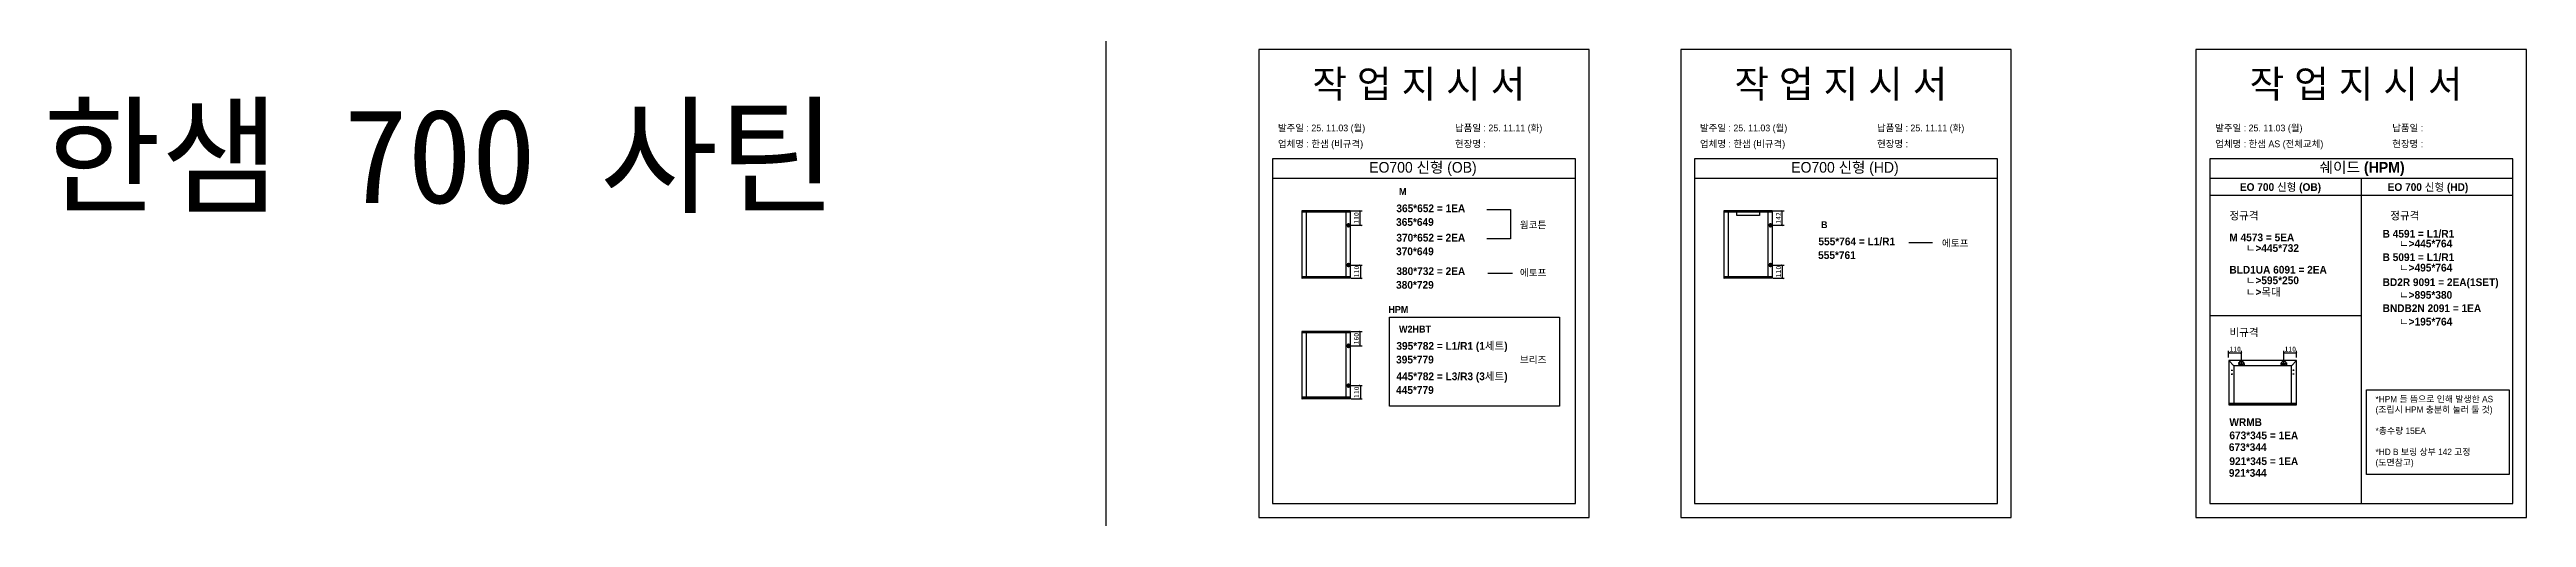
# Model space of a CAD drawing. Header units: millimetres. Extents: x -44117 to 256353, y -2095463 to 65325.
# Drawn here: x 104930 to 117521, y -435015 to -432639 of the extents above; entities that cross this region are included whole.
import ezdxf

# ---------------------------------------------------------------- set-up
doc = ezdxf.new("R2010")
doc.units = ezdxf.units.MM
doc.header["$LTSCALE"] = 10
doc.layers.add('Layer1', color=7, linetype='Continuous', lineweight=70)
doc.styles.add('MtX_Gulim', font='')
doc.styles.get('MtX_Gulim').set_extended_font_data('Gulim', bold=True)
doc.dimstyles.new('ISO-25', dxfattribs={"dimtxt": 2.5, "dimasz": 2.5, "dimexe": 1, "dimexo": 1, "dimtad": 1, "dimtxsty": 'Standard', "dimblk": 'ARCHTICK', "dimcen": 2.5, "dimadec": 0, "dimazin": 0, "dimtfac": 1, "dimtmove": 0, "dimatfit": 3, "dimfxl": 0, "dimarcsym": 0})

msp = doc.modelspace()

# ---------------------------------------------------------------- texts
at = {"linetype": 'Continuous', "style": 'MtX_Gulim'}
for s, height, p in [('쉐이드 (HPM)', 54.724799, (116468.99661, -433264.13953)), ('M', 35.04934, (111789.65447, -433377.6549)), ('EO 700 신형 (OB)', 39.2712622, (116064.21378, -433356.73104)), ('EO 700 신형 (HD)', 39.2712622, (116815.43869, -433356.73104)), ('365*652 = 1EA', 39.2712622, (111776.21526, -433464.62756)), ('웜코튼', 35.049344, (112403.96125, -433547.14281)), ('B', 35.04934, (113935.02403, -433545.76117)), ('정규격', 39.271262, (116011.16469, -433501.90413)), ('정규격', 39.271262, (116828.84411, -433501.90413)), ('370*652 = 2EA', 39.2712622, (111776.21526, -433613.63085)), ('555*764 = L1/R1', 39.2712622, (113921.58482, -433632.73383)), ('에토프', 35.049344, (114549.33081, -433639.60126)), ('M 4573 = 5EA', 39.2712622, (116010.73175, -433612.4002)), ('ㄴ>445*732', 39.271262, (116093.79989, -433666.57507)), ('B 4591 = L1/R1', 39.2712622, (116789.69419, -433593.87239)), ('ㄴ>445*764', 39.271262, (116872.88746, -433643.61911)), ('380*732 = 2EA', 39.2712622, (111776.21526, -433783.81552)), ('에토프', 35.049344, (112403.96125, -433789.36867)), ('BLD1UA 6091 = 2EA', 39.2712622, (116010.73175, -433776.5626)), ('B 5091 = L1/R1', 39.2712622, (116789.69419, -433712.87653)), ('ㄴ>495*764', 39.271262, (116872.88746, -433766.05432)), ('ㄴ>595*250', 39.271262, (116093.79989, -433830.36377)), ('ㄴ>목대', 39.271262, (116093.79989, -433889.59496)), ('BD2R 9091 = 2EA(1SET)', 39.2712622, (116789.69419, -433839.93466)), ('ㄴ>895*380', 39.271262, (116872.88746, -433904.38083)), ('HPM', 35.049344, (111735.36639, -433976.28564)), ('BNDB2N 2091 = 1EA', 39.2712622, (116789.69419, -433972.013)), ('ㄴ>195*764', 39.271262, (116872.88746, -434040.17918)), ('395*782 = L1/R1 (1세트)', 39.2712622, (111776.21526, -434163.30779)), ('W2HBT', 35.049344, (111789.65447, -434075.99892)), ('비규격', 39.271262, (116011.16469, -434094.3841)), ('445*782 = L3/R3 (3세트)', 39.2712622, (111776.21526, -434317.84331)), ('브리즈', 35.049344, (112403.96125, -434231.4576)), ('WRMB', 39.271262, (116010.73175, -434550.59408)), ('673*345 = 1EA', 39.2712622, (116010.73175, -434617.83659)), ('921*345 = 1EA', 39.2712622, (116010.73175, -434748.95949))]:
    msp.add_text(s, height=height, dxfattribs=at).set_placement(p)
at = {"color": 242, "linetype": 'Continuous', "true_color": 0xcd2027, "style": 'MtX_Gulim'}
for s, p in [('365*649', (111774.75333, -433534.22733)), ('370*649', (111774.75333, -433683.23061)), ('555*761', (113920.12289, -433702.3336)), ('380*729', (111774.75333, -433853.41529)), ('395*779', (111774.75333, -434232.90756)), ('445*779', (111774.75333, -434387.44307)), ('673*344', (116008.33969, -434677.58013)), ('921*344', (116008.33969, -434808.50274))]:
    msp.add_text(s, height=39.271262, dxfattribs=at).set_placement(p)
at = {"attachment_point": 1}
for s, width, gutter_width, heights, insert, char_height in [('{\\fGulim|b0|i0|c129|p50;작 업 지 시 서}', 3307.3198183, 12.5, [-155.84554], (111349.37312, -432742.98929), 140), ('{\\fGulim|b0|i0|c129|p50;작 업 지 시 서}', 3307.3198183, 12.5, [-155.84554], (113494.74268, -432742.98929), 140), ('{\\fGulim|b0|i0|c129|p50;작 업 지 시 서}', 3307.3198183, 12.5, [-155.84554], (116113.76058, -432742.98929), 140), ('{\\f굴림|b0|i0|c129|p50;한샘} 700 {\\f굴림|b0|i0|c129|p50;사틴}', 5072.1082947, 2395.6482, [-533.35869], (104895.62473, -432939.04112), 479.1296392), ('\\pt11;{\\fGulim|b0|i0|c129|p50;발주일 : 25. 11.03 (월)}', 3307.3198183, 12.5, [34.50412], (111174.16376, -433019.70971), 34.3), ('{\\fGulim|b0|i0|c129|p50;납품일 : 25. 11.11 (화)}', 3307.3198183, 12.5, [35.09023], (112074.14175, -433019.70971), 34.3), ('\\pt11;{\\fGulim|b0|i0|c129|p50;발주일 : 25. 11.03 (월)}', 3307.3198183, 12.5, [34.50412], (113319.53332, -433019.70971), 34.3), ('{\\fGulim|b0|i0|c129|p50;납품일 : 25. 11.11 (화)}', 3307.3198183, 12.5, [35.09023], (114219.51131, -433019.70971), 34.3), ('\\pt11;{\\fGulim|b0|i0|c129|p50;발주일 : 25. 11.03 (월)}', 3307.3198183, 12.5, [34.50412], (115938.55123, -433019.70971), 34.3), ('{\\fGulim|b0|i0|c129|p50;납품일 : }', 3307.3198183, 12.5, [35.09023], (116838.52921, -433019.70971), 34.3), ('{\\fGulim|b0|i0|c129|p50;업체명 : 한샘 (비규격)}', 3307.3198183, 12.5, [36.11279], (111174.16376, -433100.36589), 34.3), ('{\\fGulim|b0|i0|c129|p50;현장명 : }', 3307.3198183, 12.5, [-38.2735], (112074.14175, -433100.36589), 34.3), ('{\\fGulim|b0|i0|c129|p50;업체명 : 한샘 (비규격)}', 3307.3198183, 12.5, [36.11279], (113319.53332, -433100.36589), 34.3), ('{\\fGulim|b0|i0|c129|p50;현장명 : }', 3307.3198183, 12.5, [-38.2735], (114219.51131, -433100.36589), 34.3), ('{\\fGulim|b0|i0|c129|p50;업체명 : 한샘 AS (전체교체)}', 3307.3198183, 12.5, [36.11279], (115938.55123, -433100.36589), 34.3), ('{\\fGulim|b0|i0|c129|p50;현장명 : }', 3307.3198183, 12.5, [-38.2735], (116838.52921, -433100.36589), 34.3), ('{\\fGulim|b0|i0|c129|p50;EO700 신형 (OB) }', 5224.9748335, 19.74777, [57.05176], (111638.5591, -433209.7028), 54.1878762), ('{\\fGulim|b0|i0|c129|p50;EO700 신형 (HD) }', 5224.9748335, 19.74777, [57.05176], (113783.92866, -433209.7028), 54.1878762), ('{\\fGulim|b0|i0|c129|p50;*HPM 들 뜸으로 인해 발생한 AS\\P(조립시 HPM 충분히 눌러 둘 것)\\P\\P*총수량 15EA\\P\\P*HD B 보링 상부 142 고정\\P(도면참고)}', 3103.807953, 11.73083, [504.52912], (116753.78923, -434397.44804), 32.1893916)]:
    msp.add_mtext_dynamic_manual_height_columns(s, width=width, gutter_width=gutter_width, heights=heights, dxfattribs=dict(at, insert=insert, char_height=char_height))

# ---------------------------------------------------------------- blocks, each defined once
blk = doc.blocks.new('_ArchTick')
at = {"color": 0, "linetype": 'ByBlock', "const_width": 0.15}
blk.add_lwpolyline([(-0.5, -0.5), (0.5, 0.5)], dxfattribs=at)
blk = doc.blocks.new('*D3696')
at = {"color": 0, "lineweight": -2}
for p, q in [((111547, -433458), (111602, -433458)), ((111592, -433531), (111592, -433458)), ((111547, -433531), (111602, -433531))]:
    blk.add_line(p, q, dxfattribs=at)
at = {"layer": 'Defpoints', "color": 0}
for p in [(111532, -433458), (111592, -433458), (111532, -433531)]:
    blk.add_point(p, dxfattribs=at)
at = {"color": 0, "lineweight": -2, "xscale": 10, "yscale": 10, "zscale": 10}
for p, rotation in [((111592, -433458), 90), ((111592, -433531), 270)]:
    blk.add_blockref('_ArchTick', p, dxfattribs=dict(at, rotation=rotation))
at = {"color": 0, "insert": (111573, -433494), "char_height": 25, "attachment_point": 5, "rotation": 90}
blk.add_mtext('110', dxfattribs=at)
blk = doc.blocks.new('*D3697')
at = {"color": 0, "lineweight": -2}
for p, q in [((111547, -433733), (111603, -433733)), ((111593, -433733), (111593, -433800)), ((111547, -433800), (111603, -433800))]:
    blk.add_line(p, q, dxfattribs=at)
at = {"layer": 'Defpoints', "color": 0}
for p in [(111532, -433733), (111532, -433800), (111593, -433800)]:
    blk.add_point(p, dxfattribs=at)
at = {"color": 0, "lineweight": -2, "xscale": 10, "yscale": 10, "zscale": 10}
for p, rotation in [((111593, -433733), 90), ((111593, -433800), 270)]:
    blk.add_blockref('_ArchTick', p, dxfattribs=dict(at, rotation=rotation))
at = {"color": 0, "insert": (111574, -433766), "char_height": 25, "attachment_point": 5, "rotation": 90}
blk.add_mtext('110', dxfattribs=at)
blk = doc.blocks.new('*D3698')
at = {"color": 0, "lineweight": -2}
for p, q in [((111547, -434070), (111602, -434070)), ((111547, -434143), (111602, -434143)), ((111592, -434143), (111592, -434070))]:
    blk.add_line(p, q, dxfattribs=at)
at = {"layer": 'Defpoints', "color": 0}
for p in [(111532, -434070), (111532, -434143), (111592, -434070)]:
    blk.add_point(p, dxfattribs=at)
at = {"color": 0, "lineweight": -2, "xscale": 10, "yscale": 10, "zscale": 10}
for p, rotation in [((111592, -434070), 90), ((111592, -434143), 270)]:
    blk.add_blockref('_ArchTick', p, dxfattribs=dict(at, rotation=rotation))
at = {"color": 0, "insert": (111573, -434107), "char_height": 25, "attachment_point": 5, "rotation": 90}
blk.add_mtext('160', dxfattribs=at)
blk = doc.blocks.new('*D3699')
at = {"color": 0, "lineweight": -2}
for p, q in [((111547, -434345), (111603, -434345)), ((111593, -434345), (111593, -434412)), ((111547, -434412), (111603, -434412))]:
    blk.add_line(p, q, dxfattribs=at)
at = {"layer": 'Defpoints', "color": 0}
for p in [(111532, -434345), (111532, -434412), (111593, -434412)]:
    blk.add_point(p, dxfattribs=at)
at = {"color": 0, "lineweight": -2, "xscale": 10, "yscale": 10, "zscale": 10}
for p, rotation in [((111593, -434345), 90), ((111593, -434412), 270)]:
    blk.add_blockref('_ArchTick', p, dxfattribs=dict(at, rotation=rotation))
at = {"color": 0, "insert": (111574, -434379), "char_height": 25, "attachment_point": 5, "rotation": 90}
blk.add_mtext('110', dxfattribs=at)
blk = doc.blocks.new('*D3700')
at = {"color": 0, "lineweight": -2}
for p, q in [((113692, -433458), (113747, -433458)), ((113737, -433531), (113737, -433458)), ((113692, -433531), (113747, -433531))]:
    blk.add_line(p, q, dxfattribs=at)
at = {"layer": 'Defpoints', "color": 0}
for p in [(113677, -433458), (113737, -433458), (113677, -433531)]:
    blk.add_point(p, dxfattribs=at)
at = {"color": 0, "lineweight": -2, "xscale": 10, "yscale": 10, "zscale": 10}
for p, rotation in [((113737, -433458), 90), ((113737, -433531), 270)]:
    blk.add_blockref('_ArchTick', p, dxfattribs=dict(at, rotation=rotation))
at = {"color": 0, "insert": (113718, -433494), "char_height": 25, "attachment_point": 5, "rotation": 90}
blk.add_mtext('142', dxfattribs=at)
blk = doc.blocks.new('*D3701')
at = {"color": 0, "lineweight": -2}
for p, q in [((113692, -433733), (113748, -433733)), ((113738, -433733), (113738, -433800)), ((113692, -433800), (113748, -433800))]:
    blk.add_line(p, q, dxfattribs=at)
at = {"layer": 'Defpoints', "color": 0}
for p in [(113677, -433733), (113677, -433800), (113738, -433800)]:
    blk.add_point(p, dxfattribs=at)
at = {"color": 0, "lineweight": -2, "xscale": 10, "yscale": 10, "zscale": 10}
for p, rotation in [((113738, -433733), 90), ((113738, -433800), 270)]:
    blk.add_blockref('_ArchTick', p, dxfattribs=dict(at, rotation=rotation))
at = {"color": 0, "insert": (113719, -433766), "char_height": 25, "attachment_point": 5, "rotation": 90}
blk.add_mtext('110', dxfattribs=at)
blk = doc.blocks.new('*D3702')
at = {"color": 0, "lineweight": -2}
for p, q in [((116007, -434203), (116007, -434169)), ((116007, -434179), (116072, -434179)), ((116072, -434216), (116072, -434169))]:
    blk.add_line(p, q, dxfattribs=at)
at = {"layer": 'Defpoints', "color": 0}
for p in [(116007, -434218), (116072, -434179), (116072, -434231)]:
    blk.add_point(p, dxfattribs=at)
at = {"color": 0, "lineweight": -2, "xscale": 10, "yscale": 10, "zscale": 10, "rotation": 180}
blk.add_blockref('_ArchTick', (116007, -434179), dxfattribs=at)
at = {"color": 0, "lineweight": -2, "xscale": 10, "yscale": 10, "zscale": 10}
blk.add_blockref('_ArchTick', (116072, -434179), dxfattribs=at)
at = {"color": 0, "insert": (116040, -434160), "char_height": 25, "attachment_point": 5}
blk.add_mtext('110', dxfattribs=at)
blk = doc.blocks.new('*D3703')
at = {"color": 0, "lineweight": -2}
for p, q in [((116288, -434216), (116288, -434169)), ((116288, -434179), (116352, -434179)), ((116352, -434203), (116352, -434169))]:
    blk.add_line(p, q, dxfattribs=at)
at = {"layer": 'Defpoints', "color": 0}
for p in [(116288, -434231), (116352, -434179), (116352, -434218)]:
    blk.add_point(p, dxfattribs=at)
at = {"color": 0, "lineweight": -2, "xscale": 10, "yscale": 10, "zscale": 10, "rotation": 180}
blk.add_blockref('_ArchTick', (116288, -434179), dxfattribs=at)
at = {"color": 0, "lineweight": -2, "xscale": 10, "yscale": 10, "zscale": 10}
blk.add_blockref('_ArchTick', (116352, -434179), dxfattribs=at)
at = {"color": 0, "insert": (116320, -434160), "char_height": 25, "attachment_point": 5}
blk.add_mtext('110', dxfattribs=at)

# ---------------------------------------------------------------- dimensions: what is measured, and where the dimension line sits
for base, p1, p2, text, picture, middle in [((111591.69459, -433457.51839), (111532.08082, -433531.13487), (111532.08082, -433457.51839), '110', '*D3696', (111572.94459, -433494.32663)), ((113737.06415, -433457.51839), (113677.45038, -433531.13487), (113677.45038, -433457.51839), '142', '*D3700', (113718.31415, -433494.32663)), ((111592.64807, -433799.89721), (111532.08082, -433733.01283), (111532.08082, -433799.89721), '110', '*D3697', (111573.89807, -433766.45502)), ((113738.01763, -433799.89721), (113677.45038, -433733.01283), (113677.45038, -433799.89721), '110', '*D3701', (113719.26763, -433766.45502)), ((111591.69459, -434069.81323), (111532.08082, -434143.42971), (111532.08082, -434069.81323), '160', '*D3698', (111572.94459, -434106.62147)), ((111592.64807, -434412.19204), (111532.08082, -434345.30767), (111532.08082, -434412.19204), '110', '*D3699', (111573.89807, -434378.74986))]:
    dim = msp.add_linear_dim(base=base, p1=p1, p2=p2, angle=90, text=text, dimstyle='ISO-25', override={"dimscale": 10, "dimasz": 1, "dimexo": 1.5, "dimtxsty": 'Standard'})
    dim.commit()
    dim.dimension.update_dxf_attribs({"geometry": picture, "text_midpoint": middle})
for base, p1, p2, picture, middle in [((116072.01428, -434178.62165), (116007.49423, -434218.20205), (116072.01428, -434230.92848), '*D3702', (116039.75426, -434159.87165)), ((116352.0841, -434178.62165), (116287.56406, -434230.92848), (116352.0841, -434218.20205), '*D3703', (116319.82408, -434159.87165))]:
    dim = msp.add_linear_dim(base=base, p1=p1, p2=p2, text='110', dimstyle='ISO-25', override={"dimscale": 10, "dimasz": 1, "dimexo": 1.5, "dimtxsty": 'Standard'})
    dim.commit()
    dim.dimension.update_dxf_attribs({"geometry": picture, "text_midpoint": middle})

# ---------------------------------------------------------------- linework, layer by layer
for p, q in [((112686.56651, -433193.9965), (111146.56651, -433193.9965)), ((114831.93607, -433193.9965), (113291.93607, -433193.9965)), ((117450.95398, -433193.9965), (115910.95398, -433193.9965)), ((112686.56651, -433293.9965), (111146.56651, -433293.9965)), ((114831.93607, -433293.9965), (113291.93607, -433293.9965)), ((117450.95398, -433293.9965), (115910.95398, -433293.9965)), ((115910.95398, -433378.72274), (117450.95398, -433378.72274)), ((116680.95398, -433293.9965), (116680.95398, -434944.82678)), ((111296.21816, -433457.76435), (111296.21816, -433799.65124)), ((111542.7188, -433458.20708), (111296.21816, -433458.20708)), ((111542.7188, -433464.89724), (111296.21816, -433464.89724)), ((111542.47284, -433457.51839), (111296.46412, -433457.51839)), ((111318.10876, -433464.40532), (111318.10876, -433792.51835)), ((111520.58224, -433792.51835), (111520.58224, -433464.89724)), ((111541.48899, -433464.89724), (111541.48899, -433457.51839)), ((111542.7188, -433799.65124), (111542.7188, -433457.76435)), ((113441.58772, -433457.76435), (113441.58772, -433799.65124)), ((113688.08836, -433458.20708), (113441.58772, -433458.20708)), ((113688.08836, -433464.89724), (113441.58772, -433464.89724)), ((113687.8424, -433457.51839), (113441.83368, -433457.51839)), ((113463.47832, -433464.40532), (113463.47832, -433792.51835)), ((113665.9518, -433792.51835), (113665.9518, -433464.89724)), ((113686.85855, -433464.89724), (113686.85855, -433457.51839)), ((113688.08836, -433799.65124), (113688.08836, -433457.76435)), ((111542.7188, -433792.51835), (111296.21816, -433792.51835)), ((111542.7188, -433799.20852), (111296.21816, -433799.20852)), ((111542.47284, -433799.89721), (111296.46412, -433799.89721)), ((111297.44797, -433799.89721), (111297.44797, -433792.51835)), ((111541.48899, -433792.51835), (111541.48899, -433799.89721)), ((112241.81873, -433773.63511), (112367.13432, -433773.63511)), ((113688.08836, -433792.51835), (113441.58772, -433792.51835)), ((113688.08836, -433799.20852), (113441.58772, -433799.20852)), ((113687.8424, -433799.89721), (113441.83368, -433799.89721)), ((113442.81753, -433799.89721), (113442.81753, -433792.51835)), ((113686.85855, -433792.51835), (113686.85855, -433799.89721)), ((115910.95398, -433989.1265), (116680.95398, -433989.1265)), ((111296.21816, -434070.05919), (111296.21816, -434411.94607)), ((111542.7188, -434070.50192), (111296.21816, -434070.50192)), ((111542.7188, -434077.19208), (111296.21816, -434077.19208)), ((111542.47284, -434069.81323), (111296.46412, -434069.81323)), ((111318.10876, -434076.70016), (111318.10876, -434404.81319)), ((111520.58224, -434404.81319), (111520.58224, -434077.19208)), ((111541.48899, -434077.19208), (111541.48899, -434069.81323)), ((111542.7188, -434411.94607), (111542.7188, -434070.05919)), ((116007.19827, -434218.20205), (116007.19827, -434442.54237)), ((116033.53902, -434244.5428), (116007.28495, -434217.99277)), ((116352.0841, -434217.90608), (116007.49423, -434217.90608)), ((116020.51663, -434267.62795), (116026.4359, -434267.62795)), ((116023.47627, -434264.66831), (116023.47627, -434270.58758)), ((116033.53902, -434244.5428), (116033.53902, -434434.55136)), ((116326.03932, -434244.5428), (116033.53902, -434244.5428)), ((116088.1577, -434230.92848), (116055.87087, -434230.92848)), ((116061.06363, -434236.84775), (116056.32821, -434236.84775)), ((116058.69592, -434234.48004), (116058.69592, -434239.21545)), ((116072.01428, -434247.07189), (116072.01428, -434214.78506)), ((116087.70034, -434236.84775), (116082.96493, -434236.84775)), ((116085.33264, -434234.48004), (116085.33264, -434239.21545)), ((116271.42065, -434230.92848), (116303.70748, -434230.92848)), ((116276.61342, -434236.84775), (116271.878, -434236.84775)), ((116274.24571, -434234.48004), (116274.24571, -434239.21545)), ((116287.56407, -434247.07189), (116287.56407, -434214.78506)), ((116303.25013, -434236.84775), (116298.51472, -434236.84775)), ((116300.88243, -434234.48004), (116300.88243, -434239.21545)), ((116326.03932, -434244.5428), (116352.29338, -434217.99277)), ((116326.03932, -434433.95943), (116326.03932, -434244.5428)), ((116339.06171, -434267.62795), (116333.14244, -434267.62795)), ((116336.10208, -434264.66831), (116336.10208, -434270.58758)), ((116352.38007, -434442.54237), (116352.38007, -434218.20205)), ((116020.51663, -434286.56961), (116026.4359, -434286.56961)), ((116023.47627, -434283.60998), (116023.47627, -434289.52925)), ((116339.06171, -434286.56961), (116333.14244, -434286.56961)), ((116336.10208, -434283.60998), (116336.10208, -434289.52925)), ((111542.7188, -434404.81319), (111296.21816, -434404.81319)), ((111542.7188, -434411.50335), (111296.21816, -434411.50335)), ((111542.47284, -434412.19204), (111296.46412, -434412.19204)), ((111297.44797, -434412.19204), (111297.44797, -434404.81319)), ((111541.48899, -434404.81319), (111541.48899, -434412.19204)), ((116007.19827, -434433.95943), (116352.38007, -434433.95943)), ((116007.19827, -434442.00964), (116352.0841, -434442.00964)), ((116007.49423, -434442.83834), (116352.0841, -434442.83834)), ((116008.67809, -434433.95943), (116008.67809, -434442.83834)), ((116350.90025, -434442.83834), (116350.90025, -434433.95943))]:
    msp.add_line(p, q)
at = {"color": 1}
for p in [(110300.49669, 21924.9366), (110300.49669, 14161.07811), (110300.49669, 18584.38997), (110300.49669, 10820.53148), (110300.49669, 18627.87121), (110300.49669, 10864.01272), (110300.49669, 15287.32457), (110300.49669, 7523.46608), (110300.49669, 3746.75115), (110300.49669, 21924.9366), (110300.49669, 14161.07811), (110300.49669, 18584.38997), (110300.49669, 10820.53148), (110300.49669, 18627.87121), (110300.49669, 10864.01272), (110300.49669, 15287.32457), (110300.49669, 7523.46608), (110300.49669, 3746.75115), (110300.49669, 21924.9366), (110300.49669, 14161.07811), (110300.49669, 18584.38997), (110300.49669, 10820.53148), (110300.49669, 18627.87121), (110300.49669, 10864.01272), (110300.49669, 15287.32457), (110300.49669, 7523.46608), (110300.49669, 3746.75115), (110300.49669, 21924.9366), (110300.49669, 14161.07811), (110300.49669, 18584.38997), (110300.49669, 10820.53148), (110300.49669, 18627.87121), (110300.49669, 10864.01272), (110300.49669, 15287.32457), (110300.49669, 7523.46608), (110300.49669, 3746.75115), (110300.49669, 21924.9366), (110300.49669, 14161.07811), (110300.49669, 18584.38997), (110300.49669, 10820.53148), (110300.49669, 18627.87121), (110300.49669, 10864.01272), (110300.49669, 15287.32457), (110300.49669, 7523.46608), (110300.49669, 3746.75115), (110300.49669, 21924.9366), (110300.49669, 14161.07811), (110300.49669, 18584.38997), (110300.49669, 10820.53148), (110300.49669, 18627.87121), (110300.49669, 10864.01272), (110300.49669, 15287.32457), (110300.49669, 7523.46608), (110300.49669, 3746.75115), (110300.49669, 21924.9366), (110300.49669, 14161.07811), (110300.49669, 18584.38997), (110300.49669, 10820.53148), (110300.49669, 18627.87121), (110300.49669, 10864.01272), (110300.49669, 15287.32457), (110300.49669, 7523.46608), (110300.49669, 3746.75115), (110300.49669, 21924.9366), (110300.49669, 14161.07811), (110300.49669, 18584.38997), (110300.49669, 10820.53148), (110300.49669, 18627.87121), (110300.49669, 10864.01272), (110300.49669, 15287.32457), (110300.49669, 7523.46608), (110300.49669, 3746.75115), (110300.49669, 21924.9366), (110300.49669, 14161.07811), (110300.49669, 18584.38997), (110300.49669, 10820.53148), (110300.49669, 18627.87121), (110300.49669, 10864.01272), (110300.49669, 15287.32457), (110300.49669, 7523.46608), (110300.49669, 3746.75115), (110300.49669, 21924.9366), (110300.49669, 14161.07811), (110300.49669, 18584.38997), (110300.49669, 10820.53148), (110300.49669, 18627.87121), (110300.49669, 10864.01272), (110300.49669, 15287.32457), (110300.49669, 7523.46608), (110300.49669, 3746.75115), (110300.49669, 12702.87182), (110300.49669, 4939.01333), (110300.49669, 9362.32519), (110300.49669, 1598.4667), (110300.49669, 9405.80642), (110300.49669, 1641.94794), (110300.49669, 6065.25979), (110300.49669, -1698.5987), (110300.49669, -5475.31363), (110300.49669, 12702.87182), (110300.49669, 4939.01333), (110300.49669, 9362.32519), (110300.49669, 1598.4667), (110300.49669, 9405.80642), (110300.49669, 1641.94794), (110300.49669, 6065.25979), (110300.49669, -1698.5987), (110300.49669, -5475.31363), (110300.49669, 12702.87182), (110300.49669, 4939.01333), (110300.49669, 9362.32519), (110300.49669, 1598.4667), (110300.49669, 9405.80642), (110300.49669, 1641.94794), (110300.49669, 6065.25979), (110300.49669, -1698.5987), (110300.49669, -5475.31363), (110300.49669, 12702.87182), (110300.49669, 4939.01333), (110300.49669, 9362.32519), (110300.49669, 1598.4667), (110300.49669, 9405.80642), (110300.49669, 1641.94794), (110300.49669, 6065.25979), (110300.49669, -1698.5987), (110300.49669, -5475.31363), (110300.49669, 12702.87182), (110300.49669, 4939.01333), (110300.49669, 9362.32519), (110300.49669, 1598.4667), (110300.49669, 9405.80642), (110300.49669, 1641.94794), (110300.49669, 6065.25979), (110300.49669, -1698.5987), (110300.49669, -5475.31363)]:
    msp.add_xline(p, (0, 1), dxfattribs=at)
for points in [[(111076.56651, -435014.82678), (112756.56651, -435014.82678), (112756.56651, -432638.82678), (111076.56651, -432638.82678)], [(113221.93607, -435014.82678), (114901.93607, -435014.82678), (114901.93607, -432638.82678), (113221.93607, -432638.82678)], [(115840.95398, -435014.82678), (117520.95398, -435014.82678), (117520.95398, -432638.82678), (115840.95398, -432638.82678)], [(113507.05151, -433457.51839), (113622.62457, -433457.51839), (113622.62457, -433481.815), (113507.05151, -433481.815)], [(111741.55405, -433997.22216), (112606.17046, -433997.22216), (112606.17046, -434449.09182), (111741.55405, -434449.09182)]]:
    msp.add_lwpolyline(points, close=True)
for points in [[(111146.56651, -433193.9965), (111146.56651, -434944.82678), (112686.56651, -434944.82678), (112686.56651, -433193.9965)], [(113291.93607, -433193.9965), (113291.93607, -434944.82678), (114831.93607, -434944.82678), (114831.93607, -433193.9965)], [(115910.95398, -433193.9965), (115910.95398, -434944.82678), (117450.95398, -434944.82678), (117450.95398, -433193.9965)], [(112236.43933, -433450.73352), (112355.76422, -433450.73352), (112355.76422, -433599.4006), (112236.43933, -433599.4006)], [(114381.80889, -433618.8398), (114501.13378, -433618.8398)]]:
    msp.add_lwpolyline(points)
at = {"color": 242, "true_color": 0xcd2027}
msp.add_lwpolyline([(116708.09126, -434366.23735), (117433.31223, -434366.23735), (117433.31223, -434796.74701), (116708.09126, -434796.74701)], close=True, dxfattribs=at)
for centre, radius in [((116023.47627, -434267.62795), 0.88789), ((116058.69592, -434236.84775), 0.94708), ((116072.01428, -434230.92848), 10.35872), ((116085.33264, -434236.84775), 0.94708), ((116274.24571, -434236.84775), 0.94708), ((116287.56407, -434230.92848), 10.35872), ((116300.88243, -434236.84775), 0.94708), ((116336.10208, -434267.62795), 0.88789), ((116023.47627, -434286.56961), 0.88789), ((116336.10208, -434286.56961), 0.88789)]:
    msp.add_circle(centre, radius)
for centre, radius, start, end in [((111542.47284, -433457.76435), 0.24596, 0, 90), ((113687.8424, -433457.76435), 0.24596, 0, 90), ((111296.46412, -433799.65125), 0.24596, 180, 270), ((111542.47284, -433799.65125), 0.24596, 270, 0), ((113441.83368, -433799.65125), 0.24596, 180, 270), ((113687.8424, -433799.65125), 0.24596, 270, 0), ((111542.47284, -434070.05919), 0.24596, 0, 90), ((116007.49423, -434218.20205), 0.29596, 90, 180), ((116352.0841, -434218.20205), 0.29596, 0, 90), ((111296.46412, -434411.94608), 0.24596, 180, 270), ((111542.47284, -434411.94608), 0.24596, 270, 0), ((116007.49423, -434442.54237), 0.29596, 180, 270), ((116352.0841, -434442.54237), 0.29596, 270, 0)]:
    msp.add_arc(centre, radius, start, end)
at = {"layer": 'Layer1'}
for p, q in [((111532.08082, -433522.06967), (111532.08082, -433540.20007)), ((113677.45038, -433522.06967), (113677.45038, -433540.20007)), ((111532.08082, -433742.07803), (111532.08082, -433723.94763)), ((113677.45038, -433742.07803), (113677.45038, -433723.94763)), ((111532.08082, -434134.36451), (111532.08082, -434152.49491)), ((111532.08082, -434354.37287), (111532.08082, -434336.24247))]:
    msp.add_line(p, q, dxfattribs=at)
for points in [[(111541.14602, -433531.13487), (111523.01562, -433531.13487)], [(113686.51558, -433531.13487), (113668.38518, -433531.13487)], [(111541.14602, -433733.01283), (111523.01562, -433733.01283)], [(113686.51558, -433733.01283), (113668.38518, -433733.01283)], [(111541.14602, -434143.42971), (111523.01562, -434143.42971)], [(111541.14602, -434345.30767), (111523.01562, -434345.30767)]]:
    msp.add_lwpolyline(points, close=True, dxfattribs=at)
for centre in [(111532.08082, -433531.13487), (113677.45038, -433531.13487), (111532.08082, -433733.01283), (113677.45038, -433733.01283), (111532.08082, -434143.42971), (111532.08082, -434345.30767)]:
    msp.add_circle(centre, 6.04347, dxfattribs=at)

msp.set_redraw_order([(e.dxf.handle, doc.entitydb.next_handle()) for e in msp.query("TEXT MTEXT ATTDEF DIMENSION ARC_DIMENSION")])  # texts and dimensions are drawn at this point

doc.saveas('drawing.dxf')
